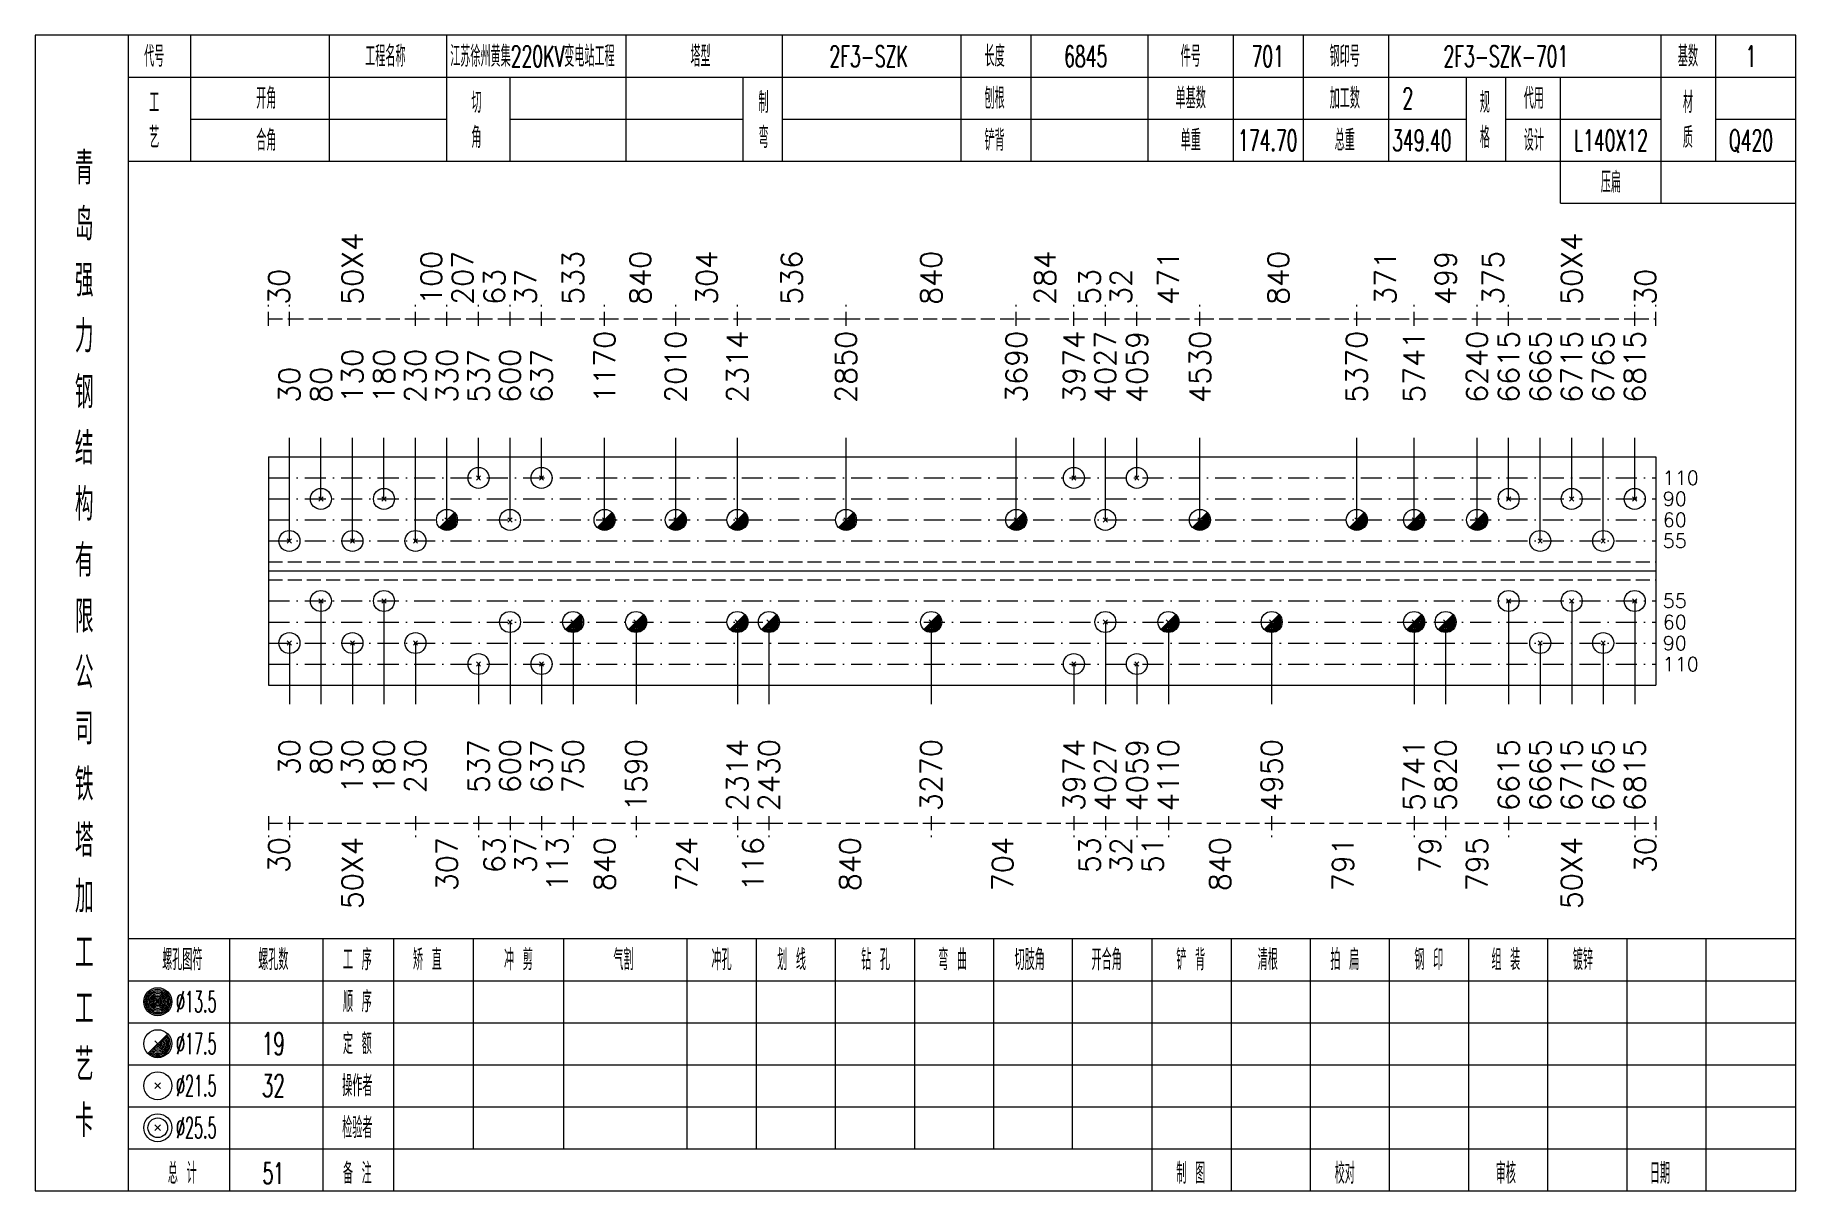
# Model space of a CAD drawing. Extents: x 0 to 4623, y -1159 to 4890.
# Drawn here: x 1245.6 to 1497, y 1800 to 1965 of the extents above; entities that cross this region are included whole.
import ezdxf
from ezdxf.enums import TextEntityAlignment as Align

# ---------------------------------------------------------------- set-up
doc = ezdxf.new("R2010")
doc.units = 0
doc.header["$MEASUREMENT"] = 0
doc.linetypes.add('一点画线', pattern=[5.2, 3, -1, 0.2, -1])
doc.linetypes.add('虚线', pattern=[2.75, 2, -0.75])
doc.layers.get('0').update_dxf_attribs({"linetype": 'CONTINUOUS', "lineweight": 25})
for name, color, linetype, lineweight in [('1', 7, 'CONTINUOUS', 25), ('4', 7, 'CONTINUOUS', 25), ('5', 7, 'CONTINUOUS', 25)]:
    doc.layers.add(name, color=color, linetype=linetype, lineweight=lineweight)
doc.styles.get("Standard").update_dxf_attribs({"font": 'simplex.shx', "width": 0.7, "height": 3, "bigfont": 'gbhzfs.shx'})

msp = doc.modelspace()

# ---------------------------------------------------------------- texts
at = {"color": 8, "linetype": 'Continuous', "lineweight": 9}
for s, p in [('50X4', (1290.9, 1926.5)), ('50X4', (1465, 1926.5)), ('100', (1302.15, 1926.5)), ('207', (1306.65, 1926.5)), ('533', (1322.4, 1926.5)), ('840', (1331.986, 1926.5)), ('304', (1341.47, 1926.5)), ('536', (1353.625, 1926.5)), ('840', (1373.537, 1926.5)), ('284', (1389.801, 1926.5)), ('840', (1423.112, 1926.5)), ('499', (1447, 1926.5)), ('375', (1453.75, 1926.5)), ('30', (1280.4, 1926.5)), ('63', (1311.15, 1926.5)), ('37', (1315.65, 1926.5)), ('53', (1396.161, 1926.5)), ('32', (1400.661, 1926.5)), ('471', (1407.411, 1926.5)), ('371', (1438.406, 1926.5)), ('30', (1475.5, 1926.5))]:
    msp.add_text(s, height=3, rotation=90, dxfattribs=at).set_placement(p, align=Align.MIDDLE_LEFT)
at = {"color": 7, "linetype": 'Continuous', "lineweight": 13}
for s, p in [('1170', (1326.9, 1912.5)), ('2010', (1337.071, 1912.5)), ('2314', (1345.869, 1912.5)), ('2850', (1361.381, 1912.5)), ('3690', (1385.692, 1912.5)), ('3974', (1393.911, 1912.5)), ('4027', (1398.411, 1912.5)), ('4059', (1402.911, 1912.5)), ('4530', (1411.911, 1912.5)), ('5370', (1434.312, 1912.5)), ('5741', (1442.5, 1912.5)), ('6240', (1451.5, 1912.5)), ('6615', (1456, 1912.5)), ('6665', (1460.5, 1912.5)), ('6715', (1465, 1912.5)), ('6765', (1469.5, 1912.5)), ('6815', (1474, 1912.5)), ('130', (1290.9, 1912.5)), ('180', (1295.4, 1912.5)), ('230', (1299.9, 1912.5)), ('330', (1304.4, 1912.5)), ('537', (1308.9, 1912.5)), ('600', (1313.4, 1912.5)), ('637', (1317.9, 1912.5)), ('30', (1281.9, 1912.5)), ('80', (1286.4, 1912.5))]:
    msp.add_text(s, height=3, rotation=90, dxfattribs=at).set_placement(p, align=Align.MIDDLE_LEFT)
for s, p in [('110', (1478, 1901.786)), ('90', (1478, 1898.786)), ('60', (1478, 1895.786)), ('55', (1478, 1892.786)), ('55', (1478, 1884.214)), ('60', (1478, 1881.214)), ('90', (1478, 1878.214)), ('110', (1478, 1875.214))]:
    msp.add_text(s, height=2, dxfattribs=at).set_placement(p, align=Align.MIDDLE_LEFT)
at = {"color": 8, "linetype": 'Continuous', "lineweight": 9}
for s, p in [('30', (1280.4, 1850.5)), ('50X4', (1290.9, 1850.5)), ('307', (1304.4, 1850.5)), ('63', (1311.15, 1850.5)), ('37', (1315.65, 1850.5)), ('113', (1320.15, 1850.5)), ('840', (1326.9, 1850.5)), ('724', (1338.635, 1850.5)), ('116', (1348.119, 1850.5)), ('840', (1361.953, 1850.5)), ('704', (1383.724, 1850.5)), ('53', (1396.161, 1850.5)), ('32', (1400.661, 1850.5)), ('51', (1405.161, 1850.5)), ('840', (1414.784, 1850.5)), ('791', (1432.329, 1850.5)), ('79', (1444.75, 1850.5)), ('795', (1451.5, 1850.5)), ('50X4', (1465, 1850.5)), ('30', (1475.5, 1850.5))]:
    msp.add_text(s, height=3, rotation=90, dxfattribs=at).set_placement(p, align=Align.MIDDLE_RIGHT)
at = {"layer": '1', "color": 7, "linetype": 'Continuous', "lineweight": 13}
for s, p in [('30', (1281.9, 1864.5)), ('80', (1286.4, 1864.5)), ('130', (1290.9, 1864.5)), ('180', (1295.4, 1864.5)), ('230', (1299.9, 1864.5)), ('537', (1308.9, 1864.5)), ('600', (1313.4, 1864.5)), ('637', (1317.9, 1864.5)), ('750', (1322.4, 1864.5)), ('1590', (1331.4, 1864.5)), ('2314', (1345.869, 1864.5)), ('2430', (1350.369, 1864.5)), ('3270', (1373.537, 1864.5)), ('3974', (1393.911, 1864.5)), ('4027', (1398.411, 1864.5)), ('4059', (1402.911, 1864.5)), ('4110', (1407.411, 1864.5)), ('4950', (1422.157, 1864.5)), ('5741', (1442.5, 1864.5)), ('5820', (1447, 1864.5)), ('6615', (1456, 1864.5)), ('6665', (1460.5, 1864.5)), ('6715', (1465, 1864.5)), ('6765', (1469.5, 1864.5)), ('6815', (1474, 1864.5))]:
    msp.add_text(s, height=3, rotation=90, dxfattribs=at).set_placement(p, align=Align.MIDDLE_RIGHT)
at = {"layer": '4', "color": 1, "linetype": 'Continuous', "lineweight": 13}
for s, height, width, p in [('代号', 3, 0.6, (1262.6, 1962)), ('工程名称', 3, 0.6, (1295.6, 1962)), ('江苏徐州黄集220KV变电站工程', 3, 0.6, (1316.6, 1962)), ('塔型', 3, 0.6, (1340.6, 1962)), ('2F3-SZK', 3, 0.6, (1364.6, 1962)), ('长度', 3, 0.6, (1382.6, 1962)), ('6845', 3, 0.6, (1395.6, 1962)), ('件号', 3, 0.6, (1410.6, 1962)), ('701', 3, 0.6, (1421.6, 1962)), ('钢印号', 3, 0.6, (1432.6, 1962)), ('2F3-SZK-701', 3, 0.6, (1455.6, 1962)), ('基数', 3, 0.6, (1481.6, 1962)), ('1', 3, 0.6, (1490.6, 1962)), ('工', 3, 0.6, (1262.6, 1955.4)), ('开角', 3, 0.6, (1278.6, 1956)), ('切', 3, 0.6, (1308.6, 1955.4)), ('制', 3, 0.6, (1349.6, 1955.4)), ('刨根', 3, 0.6, (1382.6, 1956)), ('单基数', 3, 0.6, (1410.6, 1956)), ('加工数', 3, 0.6, (1432.6, 1956)), ('2', 3, 0.6, (1441.6, 1956)), ('规', 3, 0.6, (1452.6, 1955.4)), ('代用', 3, 0.6, (1459.6, 1956)), ('材', 3, 0.6, (1481.6, 1955.4)), ('艺', 3, 0.6, (1262.6, 1950.4)), ('合角', 3, 0.6, (1278.6, 1950)), ('角', 3, 0.6, (1308.6, 1950.4)), ('弯', 3, 0.6, (1349.6, 1950.4)), ('铲背', 3, 0.6, (1382.6, 1950)), ('单重', 3, 0.6, (1410.6, 1950)), ('174.70', 3, 0.6, (1421.6, 1950)), ('总重', 3, 0.6, (1432.6, 1950)), ('349.40', 3, 0.6, (1443.6, 1950)), ('格', 3, 0.6, (1452.6, 1950.4)), ('设计', 3, 0.6, (1459.6, 1950)), ('L140X12', 3, 0.6, (1470.6, 1950)), ('质', 3, 0.6, (1481.6, 1950.4)), ('Q420', 3, 0.6, (1490.6, 1950)), ('青', 4.6, 0.8, (1252.6, 1946)), ('压扁', 3, 0.6, (1470.6, 1944)), ('岛', 4.6, 0.8, (1252.6, 1938)), ('强', 4.6, 0.8, (1252.6, 1930)), ('力', 4.6, 0.8, (1252.6, 1922)), ('钢', 4.6, 0.8, (1252.6, 1914)), ('结', 4.6, 0.8, (1252.6, 1906)), ('构', 4.6, 0.8, (1252.6, 1898)), ('有', 4.6, 0.8, (1252.6, 1890)), ('限', 4.6, 0.8, (1252.6, 1882)), ('公', 4.6, 0.8, (1252.6, 1874)), ('司', 4.6, 0.8, (1252.6, 1866)), ('铁', 4.6, 0.8, (1252.6, 1858)), ('塔', 4.6, 0.8, (1252.6, 1850)), ('加', 4.6, 0.8, (1252.6, 1842)), ('工', 4.6, 0.8, (1252.6, 1834)), ('螺孔图符', 3, 0.6, (1266.6, 1833)), ('螺孔数', 3, 0.6, (1279.6, 1833)), ('工 序', 3, 0.6, (1291.6, 1833)), ('矫 直', 3, 0.6, (1301.6, 1833)), ('冲 剪', 3, 0.6, (1314.6, 1833)), ('气割', 3, 0.6, (1329.6, 1833)), ('冲孔', 3, 0.6, (1343.6, 1833)), ('划 线', 3, 0.6, (1353.6, 1833)), ('钻 孔', 3, 0.6, (1365.6, 1833)), ('弯 曲', 3, 0.6, (1376.6, 1833)), ('切肢角', 3, 0.6, (1387.6, 1833)), ('开合角', 3, 0.6, (1398.6, 1833)), ('铲 背', 3, 0.6, (1410.6, 1833)), ('清根', 3, 0.6, (1421.6, 1833)), ('拍 扁', 3, 0.6, (1432.6, 1833)), ('钢 印', 3, 0.6, (1444.6, 1833)), ('组 装', 3, 0.6, (1455.6, 1833)), ('镀锌', 3, 0.6, (1466.6, 1833)), ('工', 4.6, 0.8, (1252.6, 1826)), ('%%C13.5', 3, 0.5, (1268.6, 1827)), ('顺 序', 3, 0.6, (1291.6, 1827)), ('定 额', 3, 0.6, (1291.6, 1821)), ('艺', 4.6, 0.8, (1252.6, 1818)), ('%%C17.5', 3, 0.5, (1268.6, 1821)), ('19', 3.2, 0.6, (1279.6, 1821)), ('%%C21.5', 3, 0.5, (1268.6, 1815)), ('32', 3.2, 0.6, (1279.6, 1815)), ('操作者', 3, 0.6, (1291.6, 1815)), ('卡', 4.6, 0.8, (1252.6, 1810)), ('%%C25.5', 3, 0.5, (1268.6, 1809)), ('检验者', 3, 0.6, (1291.6, 1809)), ('总 计', 3, 0.6, (1266.6, 1802.5)), ('51', 3, 0.6, (1279.6, 1802.5)), ('备 注', 3, 0.6, (1291.6, 1802.5)), ('制 图', 3, 0.6, (1410.6, 1802.5)), ('校对', 3, 0.6, (1432.6, 1802.5)), ('审核', 3, 0.6, (1455.6, 1802.5)), ('日期', 3, 0.6, (1477.6, 1802.5))]:
    msp.add_text(s, height=height, dxfattribs=dict(at, width=width)).set_placement(p, align=Align.MIDDLE_CENTER)

# ---------------------------------------------------------------- blocks, each defined once
blk = doc.blocks.new('孔21.5')
at = {"layer": '5', "color": 7, "linetype": 'Continuous', "lineweight": 13}
for p, q in [((-0.2, -0.2), (0.2, 0.2)), ((-0.2, 0.2), (0.2, -0.2))]:
    blk.add_line(p, q, dxfattribs=at)
blk.add_circle((0, 0), 1, dxfattribs=at)
blk = doc.blocks.new('孔17.5')
at = {"layer": '5', "color": 7, "linetype": 'Continuous', "lineweight": 13}
for p, q in [((-0.707, -0.707), (0.707, 0.707)), ((-0.2, 0.2), (0.2, -0.2))]:
    blk.add_line(p, q, dxfattribs=at)
blk.add_circle((0, 0), 1, dxfattribs=at)
for radius in [0.9, 0.8, 0.7, 0.6, 0.5, 0.4, 0.3, 0.2, 0.1]:
    blk.add_arc((0, 0), radius, 225, 45, dxfattribs=at)

# ---------------------------------------------------------------- linework, layer by layer
at = {"color": 8, "linetype": '虚线', "lineweight": 9}
for p, q in [((1278.9, 1923.5), (1278.9, 1926.5)), ((1281.9, 1923.5), (1281.9, 1926.5)), ((1281.9, 1923.5), (1281.9, 1926.5)), ((1299.9, 1923.5), (1299.9, 1926.5)), ((1299.9, 1923.5), (1299.9, 1926.5)), ((1304.4, 1923.5), (1304.4, 1926.5)), ((1304.4, 1923.5), (1304.4, 1926.5)), ((1308.9, 1923.5), (1308.9, 1926.5)), ((1308.9, 1923.5), (1308.9, 1926.5)), ((1313.4, 1923.5), (1313.4, 1926.5)), ((1313.4, 1923.5), (1313.4, 1926.5)), ((1317.9, 1923.5), (1317.9, 1926.5)), ((1317.9, 1923.5), (1317.9, 1926.5)), ((1326.9, 1923.5), (1326.9, 1926.5)), ((1326.9, 1923.5), (1326.9, 1926.5)), ((1337.071, 1923.5), (1337.071, 1926.5)), ((1337.071, 1923.5), (1337.071, 1926.5)), ((1345.869, 1923.5), (1345.869, 1926.5)), ((1345.869, 1923.5), (1345.869, 1926.5)), ((1361.381, 1923.5), (1361.381, 1926.5)), ((1361.381, 1923.5), (1361.381, 1926.5)), ((1385.692, 1923.5), (1385.692, 1926.5)), ((1385.692, 1923.5), (1385.692, 1926.5)), ((1393.911, 1923.5), (1393.911, 1926.5)), ((1393.911, 1923.5), (1393.911, 1926.5)), ((1398.411, 1923.5), (1398.411, 1926.5)), ((1398.411, 1923.5), (1398.411, 1926.5)), ((1402.911, 1923.5), (1402.911, 1926.5)), ((1402.911, 1923.5), (1402.911, 1926.5)), ((1411.911, 1923.5), (1411.911, 1926.5)), ((1411.911, 1923.5), (1411.911, 1926.5)), ((1434.312, 1923.5), (1434.312, 1926.5)), ((1434.312, 1923.5), (1434.312, 1926.5)), ((1442.5, 1923.5), (1442.5, 1926.5)), ((1442.5, 1923.5), (1442.5, 1926.5)), ((1451.5, 1923.5), (1451.5, 1926.5)), ((1451.5, 1923.5), (1451.5, 1926.5)), ((1456, 1923.5), (1456, 1926.5)), ((1456, 1923.5), (1456, 1926.5)), ((1474, 1923.5), (1474, 1926.5)), ((1474, 1923.5), (1474, 1926.5)), ((1477, 1923.5), (1477, 1926.5)), ((1278.9, 1924.5), (1281.9, 1924.5)), ((1281.9, 1924.5), (1299.9, 1924.5)), ((1299.9, 1924.5), (1304.4, 1924.5)), ((1304.4, 1924.5), (1308.9, 1924.5)), ((1308.9, 1924.5), (1313.4, 1924.5)), ((1313.4, 1924.5), (1317.9, 1924.5)), ((1317.9, 1924.5), (1326.9, 1924.5)), ((1326.9, 1924.5), (1337.071, 1924.5)), ((1337.071, 1924.5), (1345.869, 1924.5)), ((1345.869, 1924.5), (1361.381, 1924.5)), ((1361.381, 1924.5), (1385.692, 1924.5)), ((1385.692, 1924.5), (1393.911, 1924.5)), ((1393.911, 1924.5), (1398.411, 1924.5)), ((1398.411, 1924.5), (1402.911, 1924.5)), ((1402.911, 1924.5), (1411.911, 1924.5)), ((1411.911, 1924.5), (1434.312, 1924.5)), ((1434.312, 1924.5), (1442.5, 1924.5)), ((1442.5, 1924.5), (1451.5, 1924.5)), ((1451.5, 1924.5), (1456, 1924.5)), ((1456, 1924.5), (1474, 1924.5)), ((1474, 1924.5), (1477, 1924.5)), ((1278.9, 1853.5), (1278.9, 1850.5)), ((1281.9, 1853.5), (1281.9, 1850.5)), ((1281.9, 1853.5), (1281.9, 1850.5)), ((1299.9, 1853.5), (1299.9, 1850.5)), ((1299.9, 1853.5), (1299.9, 1850.5)), ((1308.9, 1853.5), (1308.9, 1850.5)), ((1308.9, 1853.5), (1308.9, 1850.5)), ((1313.4, 1853.5), (1313.4, 1850.5)), ((1313.4, 1853.5), (1313.4, 1850.5)), ((1317.9, 1853.5), (1317.9, 1850.5)), ((1317.9, 1853.5), (1317.9, 1850.5)), ((1322.4, 1853.5), (1322.4, 1850.5)), ((1322.4, 1853.5), (1322.4, 1850.5)), ((1331.4, 1853.5), (1331.4, 1850.5)), ((1331.4, 1853.5), (1331.4, 1850.5)), ((1345.869, 1853.5), (1345.869, 1850.5)), ((1345.869, 1853.5), (1345.869, 1850.5)), ((1350.369, 1853.5), (1350.369, 1850.5)), ((1350.369, 1853.5), (1350.369, 1850.5)), ((1373.537, 1853.5), (1373.537, 1850.5)), ((1373.537, 1853.5), (1373.537, 1850.5)), ((1393.911, 1853.5), (1393.911, 1850.5)), ((1393.911, 1853.5), (1393.911, 1850.5)), ((1398.411, 1853.5), (1398.411, 1850.5)), ((1398.411, 1853.5), (1398.411, 1850.5)), ((1402.911, 1853.5), (1402.911, 1850.5)), ((1402.911, 1853.5), (1402.911, 1850.5)), ((1407.411, 1853.5), (1407.411, 1850.5)), ((1407.411, 1853.5), (1407.411, 1850.5)), ((1422.157, 1853.5), (1422.157, 1850.5)), ((1422.157, 1853.5), (1422.157, 1850.5)), ((1442.5, 1853.5), (1442.5, 1850.5)), ((1442.5, 1853.5), (1442.5, 1850.5)), ((1447, 1853.5), (1447, 1850.5)), ((1447, 1853.5), (1447, 1850.5)), ((1456, 1853.5), (1456, 1850.5)), ((1456, 1853.5), (1456, 1850.5)), ((1474, 1853.5), (1474, 1850.5)), ((1474, 1853.5), (1474, 1850.5)), ((1477, 1853.5), (1477, 1850.5)), ((1278.9, 1852.5), (1281.9, 1852.5)), ((1281.9, 1852.5), (1299.9, 1852.5)), ((1299.9, 1852.5), (1308.9, 1852.5)), ((1308.9, 1852.5), (1313.4, 1852.5)), ((1313.4, 1852.5), (1317.9, 1852.5)), ((1317.9, 1852.5), (1322.4, 1852.5)), ((1322.4, 1852.5), (1331.4, 1852.5)), ((1331.4, 1852.5), (1345.869, 1852.5)), ((1345.869, 1852.5), (1350.369, 1852.5)), ((1350.369, 1852.5), (1373.537, 1852.5)), ((1373.537, 1852.5), (1393.911, 1852.5)), ((1393.911, 1852.5), (1398.411, 1852.5)), ((1398.411, 1852.5), (1402.911, 1852.5)), ((1402.911, 1852.5), (1407.411, 1852.5)), ((1407.411, 1852.5), (1422.157, 1852.5)), ((1422.157, 1852.5), (1442.5, 1852.5)), ((1442.5, 1852.5), (1447, 1852.5)), ((1447, 1852.5), (1456, 1852.5)), ((1456, 1852.5), (1474, 1852.5)), ((1474, 1852.5), (1477, 1852.5))]:
    msp.add_line(p, q, dxfattribs=at)
at = {"color": 7, "linetype": 'Continuous', "lineweight": 13}
for p, q in [((1281.9, 1892.786), (1281.9, 1907.5)), ((1286.4, 1898.786), (1286.4, 1907.5)), ((1290.9, 1892.786), (1290.9, 1907.5)), ((1295.4, 1898.786), (1295.4, 1907.5)), ((1299.9, 1892.786), (1299.9, 1907.5)), ((1304.4, 1895.786), (1304.4, 1907.5)), ((1308.9, 1901.786), (1308.9, 1907.5)), ((1313.4, 1895.786), (1313.4, 1907.5)), ((1317.9, 1901.786), (1317.9, 1907.5)), ((1326.9, 1895.786), (1326.9, 1907.5)), ((1337.071, 1895.786), (1337.071, 1907.5)), ((1345.869, 1895.786), (1345.869, 1907.5)), ((1361.381, 1895.786), (1361.381, 1907.5)), ((1385.692, 1895.786), (1385.692, 1907.5)), ((1393.911, 1901.786), (1393.911, 1907.5)), ((1398.411, 1895.786), (1398.411, 1907.5)), ((1402.911, 1901.786), (1402.911, 1907.5)), ((1411.911, 1895.786), (1411.911, 1907.5)), ((1434.312, 1895.786), (1434.312, 1907.5)), ((1442.5, 1895.786), (1442.5, 1907.5)), ((1451.5, 1895.786), (1451.5, 1907.5)), ((1456, 1898.786), (1456, 1907.5)), ((1460.5, 1892.786), (1460.5, 1907.5)), ((1465, 1898.786), (1465, 1907.5)), ((1469.5, 1892.786), (1469.5, 1907.5)), ((1474, 1898.786), (1474, 1907.5)), ((1286.4, 1884.214), (1286.4, 1869.5)), ((1295.4, 1884.214), (1295.4, 1869.5)), ((1456, 1884.214), (1456, 1869.5)), ((1465, 1884.214), (1465, 1869.5)), ((1474, 1884.214), (1474, 1869.5)), ((1313.4, 1881.214), (1313.4, 1869.5)), ((1322.4, 1881.214), (1322.4, 1869.5)), ((1331.4, 1881.214), (1331.4, 1869.5)), ((1345.869, 1881.214), (1345.869, 1869.5)), ((1350.369, 1881.214), (1350.369, 1869.5)), ((1373.537, 1881.214), (1373.537, 1869.5)), ((1398.411, 1881.214), (1398.411, 1869.5)), ((1407.411, 1881.214), (1407.411, 1869.5)), ((1422.157, 1881.214), (1422.157, 1869.5)), ((1442.5, 1881.214), (1442.5, 1869.5)), ((1447, 1881.214), (1447, 1869.5)), ((1281.9, 1878.214), (1281.9, 1869.5)), ((1290.9, 1878.214), (1290.9, 1869.5)), ((1299.9, 1878.214), (1299.9, 1869.5)), ((1460.5, 1878.214), (1460.5, 1869.5)), ((1469.5, 1878.214), (1469.5, 1869.5)), ((1308.9, 1875.214), (1308.9, 1869.5)), ((1317.9, 1875.214), (1317.9, 1869.5)), ((1393.911, 1875.214), (1393.911, 1869.5)), ((1402.911, 1875.214), (1402.911, 1869.5))]:
    msp.add_line(p, q, dxfattribs=at)
at = {"color": 7, "linetype": 'Continuous', "lineweight": 18}
for p, q in [((1278.9, 1904.786), (1278.9, 1872.214)), ((1278.9, 1904.786), (1477, 1904.786)), ((1477, 1904.786), (1477, 1872.214)), ((1278.9, 1888.5), (1477, 1888.5))]:
    msp.add_line(p, q, dxfattribs=at)
at = {"color": 3, "linetype": '一点画线', "lineweight": 13}
for p, q in [((1278.9, 1901.786), (1477, 1901.786)), ((1278.9, 1898.786), (1477, 1898.786)), ((1278.9, 1895.786), (1477, 1895.786)), ((1278.9, 1892.786), (1477, 1892.786)), ((1278.9, 1884.214), (1477, 1884.214)), ((1278.9, 1881.214), (1477, 1881.214)), ((1278.9, 1878.214), (1477, 1878.214)), ((1278.9, 1875.214), (1477, 1875.214))]:
    msp.add_line(p, q, dxfattribs=at)
at = {"color": 1, "linetype": '虚线', "lineweight": 18}
for p, q in [((1278.9, 1889.786), (1477, 1889.786)), ((1278.9, 1887.214), (1477, 1887.214))]:
    msp.add_line(p, q, dxfattribs=at)
at = {"layer": '1', "color": 7, "linetype": 'Continuous', "lineweight": 18}
msp.add_line((1278.9, 1872.214), (1477, 1872.214), dxfattribs=at)
at = {"layer": '4', "color": 1, "linetype": 'Continuous', "lineweight": 18}
for p, q in [((1258.9, 1800), (1258.9, 1965)), ((1267.8, 1947), (1267.8, 1965)), ((1287.6, 1947), (1287.6, 1965)), ((1304.4, 1947), (1304.4, 1965)), ((1330, 1947), (1330, 1965)), ((1352.3, 1947), (1352.3, 1965)), ((1377.8, 1947), (1377.8, 1965)), ((1387.8, 1947), (1387.8, 1965)), ((1404.5, 1947), (1404.5, 1965)), ((1416.7, 1947), (1416.7, 1965)), ((1426.7, 1947), (1426.7, 1965)), ((1438.9, 1947), (1438.9, 1965)), ((1477.8, 1941), (1477.8, 1965)), ((1485.6, 1947), (1485.6, 1965)), ((1258.9, 1959), (1497, 1959)), ((1313.4, 1947), (1313.4, 1959)), ((1346.7, 1947), (1346.7, 1959)), ((1450, 1947), (1450, 1959)), ((1455.6, 1947), (1455.6, 1959)), ((1463.4, 1941), (1463.4, 1959)), ((1267.8, 1953), (1304.4, 1953)), ((1313.4, 1953), (1346.7, 1953)), ((1352.3, 1953), (1450, 1953)), ((1455.6, 1953), (1477.8, 1953)), ((1485.6, 1953), (1497, 1953)), ((1258.9, 1947), (1497, 1947)), ((1463.4, 1941), (1497, 1941)), ((1258.9, 1836), (1497, 1836)), ((1273.4, 1800), (1273.4, 1836)), ((1286.7, 1800), (1286.7, 1836)), ((1296.8, 1800), (1296.8, 1836)), ((1308.2, 1806), (1308.2, 1836)), ((1321.1, 1806), (1321.1, 1836)), ((1338.7, 1806), (1338.7, 1836)), ((1348.6, 1806), (1348.6, 1836)), ((1359.9, 1806), (1359.9, 1836)), ((1371.2, 1806), (1371.2, 1836)), ((1382.5, 1806), (1382.5, 1836)), ((1393.7, 1806), (1393.7, 1836)), ((1405.1, 1806), (1405.1, 1836)), ((1416.4, 1806), (1416.4, 1836)), ((1427.7, 1806), (1427.7, 1836)), ((1439, 1806), (1439, 1836)), ((1450.3, 1806), (1450.3, 1836)), ((1461.6, 1806), (1461.6, 1836)), ((1472.9, 1806), (1472.9, 1836)), ((1484.2, 1806), (1484.2, 1836)), ((1258.9, 1830), (1497, 1830)), ((1258.9, 1824), (1497, 1824)), ((1258.9, 1818), (1497, 1818)), ((1258.9, 1812), (1497, 1812)), ((1258.9, 1806), (1497, 1806)), ((1405.1, 1800), (1405.1, 1806)), ((1416.4, 1800), (1416.4, 1806)), ((1427.7, 1800), (1427.7, 1806)), ((1439, 1800), (1439, 1806)), ((1450.3, 1800), (1450.3, 1806)), ((1461.6, 1800), (1461.6, 1806)), ((1472.9, 1800), (1472.9, 1806)), ((1484.2, 1800), (1484.2, 1806))]:
    msp.add_line(p, q, dxfattribs=at)
at = {"layer": '4', "color": 7, "linetype": 'Continuous', "lineweight": 13}
for p, q in [((1262.9, 1826.8), (1263.3, 1827.2)), ((1263.3, 1826.8), (1262.9, 1827.2)), ((1261.686, 1819.586), (1264.514, 1822.414)), ((1262.7, 1821.4), (1263.5, 1820.6)), ((1262.7, 1814.6), (1263.5, 1815.4)), ((1262.7, 1815.4), (1263.5, 1814.6)), ((1262.7, 1808.6), (1263.5, 1809.4)), ((1262.7, 1809.4), (1263.5, 1808.6))]:
    msp.add_line(p, q, dxfattribs=at)
at = {"layer": '4', "color": 1, "linetype": 'Continuous', "lineweight": 18}
msp.add_lwpolyline([(1245.6, 1965), (1245.6, 1800), (1497, 1800), (1497, 1965)], close=True, dxfattribs=at)
at = {"layer": '4', "color": 7, "linetype": 'Continuous', "lineweight": 13}
for centre, radius in [((1263.1, 1827), 2), ((1263.1, 1827), 1.8), ((1263.1, 1827), 1.6), ((1263.1, 1827), 1.4), ((1263.1, 1827), 1.2), ((1263.1, 1827), 1), ((1263.1, 1827), 0.8), ((1263.1, 1827), 0.6), ((1263.1, 1827), 0.4), ((1263.1, 1827), 0.2), ((1263.1, 1821), 2), ((1263.1, 1815), 2), ((1263.1, 1809), 2), ((1263.1, 1809), 1.4)]:
    msp.add_circle(centre, radius, dxfattribs=at)
for radius in [1.8, 1.6, 1.4, 1.2, 1, 0.8, 0.6, 0.4, 0.2]:
    msp.add_arc((1263.1, 1821), radius, 225, 45, dxfattribs=at)

# ---------------------------------------------------------------- block references
at = {"color": 7, "linetype": 'Continuous', "lineweight": 13, "xscale": 1.5, "yscale": 1.5, "zscale": 1.5}
for name, p in [('孔21.5', (1308.9, 1901.786)), ('孔21.5', (1317.9, 1901.786)), ('孔21.5', (1393.911, 1901.786)), ('孔21.5', (1402.911, 1901.786)), ('孔21.5', (1286.4, 1898.786)), ('孔21.5', (1295.4, 1898.786)), ('孔21.5', (1456, 1898.786)), ('孔21.5', (1465, 1898.786)), ('孔21.5', (1474, 1898.786)), ('孔17.5', (1304.4, 1895.786)), ('孔21.5', (1313.4, 1895.786)), ('孔17.5', (1326.9, 1895.786)), ('孔17.5', (1337.071, 1895.786)), ('孔17.5', (1345.869, 1895.786)), ('孔17.5', (1361.381, 1895.786)), ('孔17.5', (1385.692, 1895.786)), ('孔21.5', (1398.411, 1895.786)), ('孔17.5', (1411.911, 1895.786)), ('孔17.5', (1434.312, 1895.786)), ('孔17.5', (1442.5, 1895.786)), ('孔17.5', (1451.5, 1895.786)), ('孔21.5', (1281.9, 1892.786)), ('孔21.5', (1290.9, 1892.786)), ('孔21.5', (1299.9, 1892.786)), ('孔21.5', (1460.5, 1892.786)), ('孔21.5', (1469.5, 1892.786))]:
    msp.add_blockref(name, p, dxfattribs=at)
at = {"layer": '1', "color": 7, "linetype": 'Continuous', "lineweight": 13, "xscale": 1.5, "yscale": 1.5, "zscale": 1.5}
for name, p in [('孔21.5', (1286.4, 1884.214)), ('孔21.5', (1295.4, 1884.214)), ('孔21.5', (1456, 1884.214)), ('孔21.5', (1465, 1884.214)), ('孔21.5', (1474, 1884.214)), ('孔21.5', (1313.4, 1881.214)), ('孔17.5', (1322.4, 1881.214)), ('孔17.5', (1331.4, 1881.214)), ('孔17.5', (1345.869, 1881.214)), ('孔17.5', (1350.369, 1881.214)), ('孔17.5', (1373.537, 1881.214)), ('孔21.5', (1398.411, 1881.214)), ('孔17.5', (1407.411, 1881.214)), ('孔17.5', (1422.157, 1881.214)), ('孔17.5', (1442.5, 1881.214)), ('孔17.5', (1447, 1881.214)), ('孔21.5', (1281.9, 1878.214)), ('孔21.5', (1290.9, 1878.214)), ('孔21.5', (1299.9, 1878.214)), ('孔21.5', (1460.5, 1878.214)), ('孔21.5', (1469.5, 1878.214)), ('孔21.5', (1308.9, 1875.214)), ('孔21.5', (1317.9, 1875.214)), ('孔21.5', (1393.911, 1875.214)), ('孔21.5', (1402.911, 1875.214))]:
    msp.add_blockref(name, p, dxfattribs=at)

msp.set_redraw_order([(e.dxf.handle, doc.entitydb.next_handle()) for e in msp.query("TEXT MTEXT ATTDEF DIMENSION ARC_DIMENSION")])  # texts and dimensions are drawn at this point

doc.saveas('drawing.dxf')
